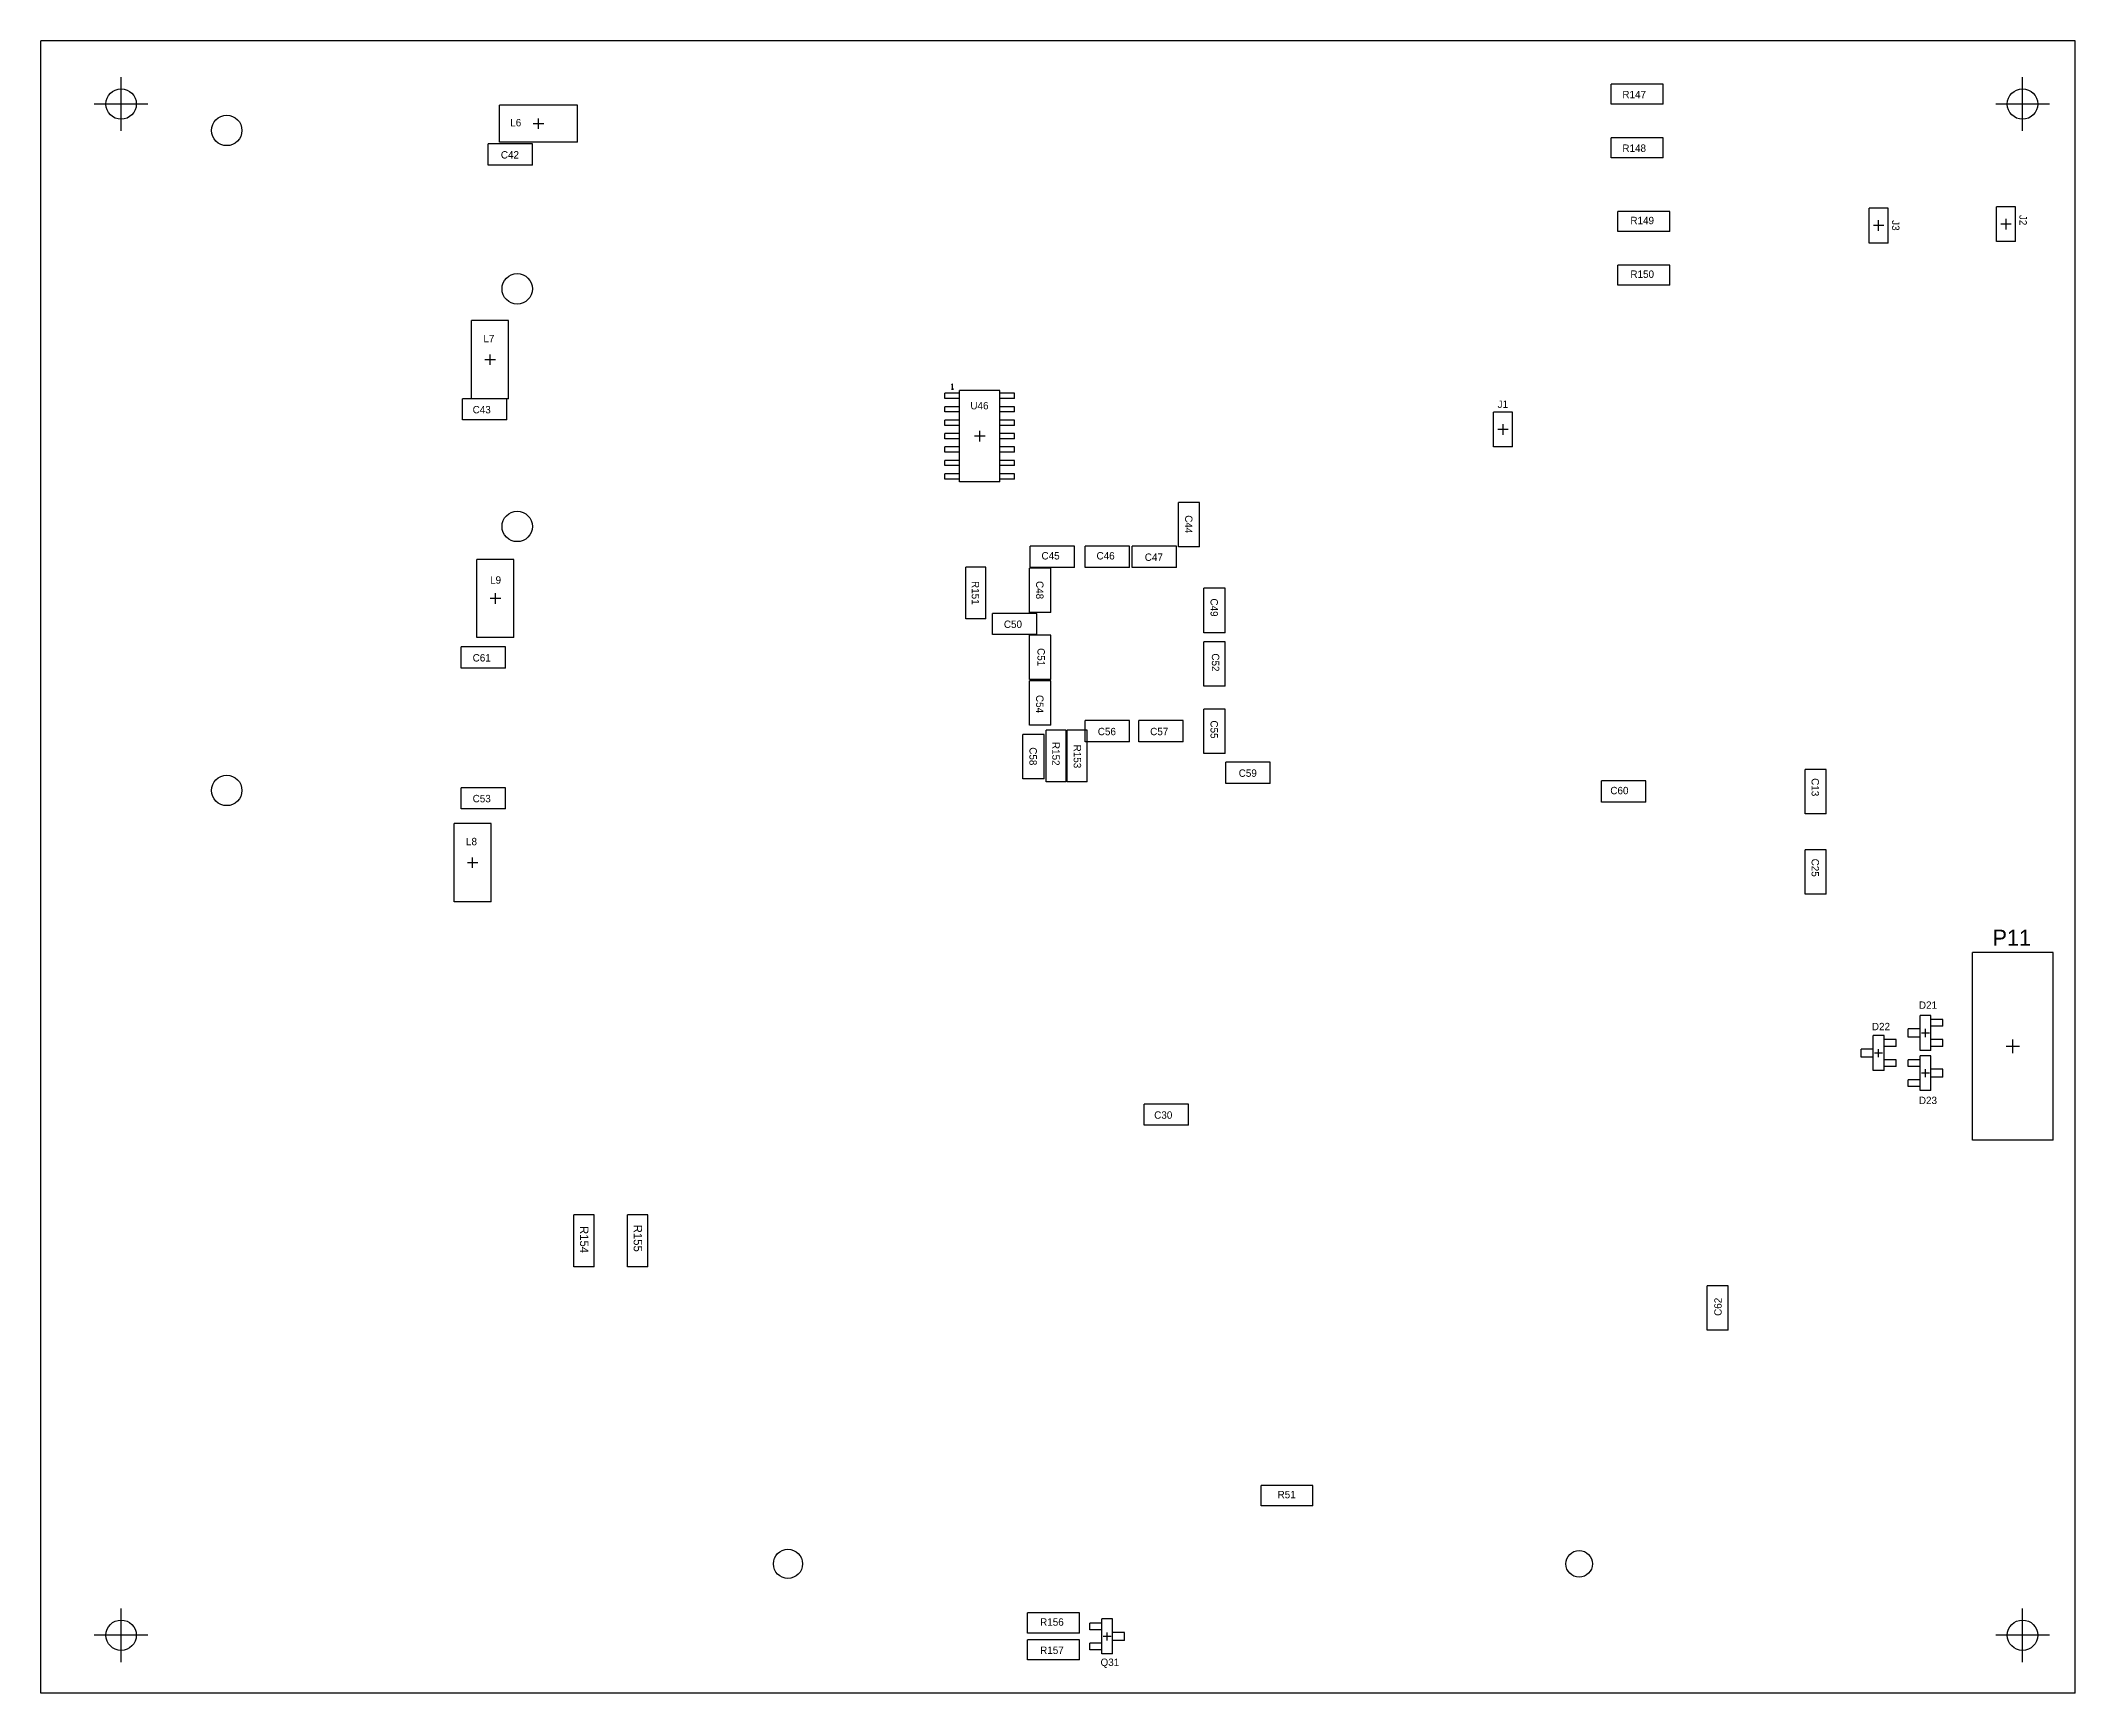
# Model space of a CAD drawing. Header units: millimetres. Extents: x 52 to 454, y 27 to 183.
# Drawn here: x 261.5 to 454.1, y 27 to 183.5 of the extents above; entities that cross this region are included whole.
import ezdxf

# ---------------------------------------------------------------- set-up
doc = ezdxf.new("R2010")
doc.units = ezdxf.units.MM
doc.layers.add('Mechanical15', color=255, linetype='Continuous')

msp = doc.modelspace()

# ---------------------------------------------------------------- texts
at = {"layer": 'Mechanical15'}
for s, height, p in [('R147', 0.7, (411.19, 178.05)), ('L6', 0.7, (305.91, 175.39)), ('R148', 0.7, (411.19, 172.97)), ('C42', 0.7, (305.02, 172.34)), ('R149', 0.7, (411.95, 166.12)), ('R150', 0.7, (411.95, 161.04)), ('L7', 0.7, (303.37, 154.94)), ('C43', 0.7, (302.35, 148.21)), ('U46', 0.7, (349.47, 148.59)), ('J1', 0.7, (399.38, 148.72)), ('C45', 0.7, (356.2, 134.37)), ('C46', 0.7, (361.41, 134.37)), ('C47', 0.7, (365.98, 134.24)), ('L9', 0.7, (304, 132.08)), ('C50', 0.7, (352.64, 127.89)), ('C61', 0.7, (302.35, 124.71)), ('C56', 0.7, (361.53, 117.73)), ('C57', 0.7, (366.49, 117.73)), ('C59', 0.7, (374.87, 113.79)), ('C53', 0.7, (302.35, 111.38)), ('C60', 0.7, (410.05, 112.14)), ('L8', 0.7, (301.72, 107.31)), ('P11', 1.524, (446.24, 97.79)), ('D21', 0.7, (439.26, 91.82)), ('D22', 0.7, (434.81, 89.79)), ('D23', 0.7, (439.26, 82.8)), ('C30', 0.7, (366.87, 81.41)), ('R51', 0.7, (378.55, 45.47)), ('R156', 0.7, (356.07, 33.4)), ('R157', 0.7, (356.07, 30.73)), ('Q31', 0.7, (361.79, 29.59))]:
    msp.add_text(s, height=height, dxfattribs=at).set_placement(p)
for s, height, rotation, p in [('J3', 0.7, 270, (436.72, 166.5)), ('J2', 0.7, 270, (448.78, 167)), ('C44', 0.7, 270, (369.79, 138.56)), ('R151', 0.7, 270, (349.6, 132.33)), ('C48', 0.7, 270, (355.69, 132.33)), ('C49', 0.7, 270, (372.2, 130.68)), ('C51', 0.7, 270, (355.82, 125.98)), ('C52', 0.7, 270, (372.33, 125.48)), ('C54', 0.7, 270, (355.69, 121.54)), ('C55', 0.7, 270, (372.2, 119.13)), ('C58', 0.7, 270, (355.06, 116.59)), ('R152', 0.7, 270, (357.22, 117.09)), ('R153', 0.7, 270, (359.25, 116.84)), ('C13', 0.7, 270, (429.1, 113.66)), ('C25', 0.7, 270, (429.1, 106.04)), ('R155', 0.8, 270, (317.59, 71.37)), ('R154', 0.8, 270, (312.51, 71.25)), ('C62', 0.7, 90, (420.59, 62.74))]:
    msp.add_text(s, height=height, rotation=rotation, dxfattribs=at).set_placement(p)

# ---------------------------------------------------------------- linework, layer by layer
at = {"layer": 'Mechanical15'}
for p, q in [((454.07, 183.5), (261.46, 183.5)), ((261.46, 27), (261.46, 183.5)), ((454.07, 27), (454.07, 183.5)), ((269.07, 174.96), (269.07, 180.04)), ((410.14, 177.48), (410.14, 179.39)), ((415.04, 179.39), (410.14, 179.39)), ((415.04, 177.48), (415.04, 179.39)), ((449.07, 174.96), (449.07, 180.04)), ((271.61, 177.5), (266.53, 177.5)), ((312.28, 177.39), (304.88, 177.39)), ((304.88, 173.89), (304.88, 177.39)), ((312.28, 173.89), (312.28, 177.39)), ((415.04, 177.48), (410.14, 177.48)), ((451.61, 177.5), (446.53, 177.5)), ((309.08, 175.64), (308.08, 175.64)), ((308.58, 175.14), (308.58, 176.14)), ((303.81, 171.72), (303.81, 173.72)), ((308.01, 173.72), (303.81, 173.72)), ((312.28, 173.89), (304.88, 173.89)), ((308.01, 171.72), (308.01, 173.72)), ((410.14, 172.4), (410.14, 174.31)), ((415.04, 174.31), (410.14, 174.31)), ((415.04, 172.4), (415.04, 174.31)), ((308.01, 171.72), (303.81, 171.72)), ((415.04, 172.4), (410.14, 172.4)), ((436.35, 167.64), (434.55, 167.64)), ((434.55, 164.34), (434.55, 167.64)), ((436.35, 164.34), (436.35, 167.64)), ((448.41, 167.77), (446.61, 167.77)), ((446.61, 164.47), (446.61, 167.77)), ((448.41, 164.47), (448.41, 167.77)), ((415.67, 167.32), (410.77, 167.32)), ((410.77, 165.42), (410.77, 167.32)), ((415.67, 165.42), (415.67, 167.32)), ((435.95, 165.99), (434.95, 165.99)), ((435.45, 165.49), (435.45, 166.49)), ((448.01, 166.12), (447.01, 166.12)), ((447.51, 165.62), (447.51, 166.62)), ((415.67, 165.42), (410.77, 165.42)), ((436.35, 164.34), (434.55, 164.34)), ((448.41, 164.47), (446.61, 164.47)), ((415.67, 162.24), (410.77, 162.24)), ((410.77, 160.34), (410.77, 162.24)), ((415.67, 160.34), (415.67, 162.24)), ((415.67, 160.34), (410.77, 160.34)), ((302.25, 149.59), (302.25, 156.99)), ((305.75, 156.99), (302.25, 156.99)), ((305.75, 149.59), (305.75, 156.99)), ((304.5, 153.29), (303.5, 153.29)), ((304, 152.79), (304, 153.79)), ((347.77, 150.99), (347.69, 150.91)), ((347.69, 150.5), (347.86, 150.5)), ((347.77, 150.5), (347.77, 150.99)), ((347.86, 150.5), (347.77, 150.5)), ((352.26, 150.37), (348.45, 150.37)), ((348.45, 141.73), (348.45, 150.37)), ((352.26, 141.73), (352.26, 150.37)), ((305.6, 149.59), (301.4, 149.59)), ((301.4, 147.59), (301.4, 149.59)), ((305.75, 149.59), (302.25, 149.59)), ((305.6, 147.59), (305.6, 149.59)), ((348.45, 150.11), (347.06, 150.11)), ((347.06, 149.61), (347.06, 150.11)), ((348.45, 149.61), (347.06, 149.61)), ((347.06, 148.34), (347.06, 148.84)), ((348.45, 148.84), (347.06, 148.84)), ((348.45, 148.34), (347.06, 148.34)), ((353.66, 150.11), (352.26, 150.11)), ((353.66, 149.61), (352.26, 149.61)), ((353.66, 148.84), (352.26, 148.84)), ((353.66, 148.34), (352.26, 148.34)), ((353.66, 149.61), (353.66, 150.11)), ((353.66, 148.34), (353.66, 148.84)), ((400.79, 148.33), (398.99, 148.33)), ((398.99, 145.04), (398.99, 148.33)), ((400.79, 145.04), (400.79, 148.33)), ((305.6, 147.59), (301.4, 147.59)), ((347.06, 147.07), (347.06, 147.57)), ((348.45, 147.57), (347.06, 147.57)), ((348.45, 147.07), (347.06, 147.07)), ((350.36, 145.55), (350.36, 146.55)), ((353.66, 147.57), (352.26, 147.57)), ((353.66, 147.07), (352.26, 147.07)), ((353.66, 147.07), (353.66, 147.57)), ((400.39, 146.68), (399.39, 146.68)), ((399.89, 146.19), (399.89, 147.18)), ((347.06, 145.8), (347.06, 146.3)), ((348.45, 146.3), (347.06, 146.3)), ((348.45, 145.8), (347.06, 145.8)), ((348.45, 145.03), (347.06, 145.03)), ((347.06, 144.53), (347.06, 145.03)), ((348.45, 144.53), (347.06, 144.53)), ((350.86, 146.05), (349.86, 146.05)), ((353.66, 146.3), (352.26, 146.3)), ((353.66, 145.8), (352.26, 145.8)), ((353.66, 145.03), (352.26, 145.03)), ((353.66, 144.53), (352.26, 144.53)), ((353.66, 145.8), (353.66, 146.3)), ((353.66, 144.53), (353.66, 145.03)), ((400.79, 145.04), (398.99, 145.04)), ((348.45, 143.76), (347.06, 143.76)), ((347.06, 143.26), (347.06, 143.76)), ((348.45, 143.26), (347.06, 143.26)), ((353.66, 143.76), (352.26, 143.76)), ((353.66, 143.26), (352.26, 143.26)), ((353.66, 143.26), (353.66, 143.76)), ((347.06, 141.99), (347.06, 142.49)), ((348.45, 142.49), (347.06, 142.49)), ((348.45, 141.99), (347.06, 141.99)), ((352.26, 141.73), (348.45, 141.73)), ((353.66, 142.49), (352.26, 142.49)), ((353.66, 141.99), (352.26, 141.99)), ((353.66, 141.99), (353.66, 142.49)), ((371.17, 139.77), (369.17, 139.77)), ((369.17, 135.57), (369.17, 139.77)), ((371.17, 135.57), (371.17, 139.77)), ((355.12, 133.62), (355.12, 135.62)), ((359.32, 135.62), (355.12, 135.62)), ((359.32, 133.62), (359.32, 135.62)), ((364.52, 135.62), (360.32, 135.62)), ((360.32, 133.62), (360.32, 135.62)), ((364.52, 133.62), (364.52, 135.62)), ((364.77, 133.62), (364.77, 135.62)), ((368.97, 135.62), (364.77, 135.62)), ((368.97, 133.62), (368.97, 135.62)), ((371.17, 135.57), (369.17, 135.57)), ((302.76, 126.98), (302.76, 134.38)), ((306.26, 134.38), (302.76, 134.38)), ((306.26, 126.98), (306.26, 134.38)), ((350.93, 133.64), (349.03, 133.64)), ((349.03, 128.74), (349.03, 133.64)), ((350.93, 128.74), (350.93, 133.64)), ((355.07, 129.35), (355.07, 133.55)), ((357.07, 133.55), (355.07, 133.55)), ((359.32, 133.62), (355.12, 133.62)), ((357.07, 129.35), (357.07, 133.55)), ((364.52, 133.62), (360.32, 133.62)), ((368.97, 133.62), (364.77, 133.62)), ((304.51, 130.18), (304.51, 131.18)), ((371.58, 127.44), (371.58, 131.64)), ((373.58, 131.64), (371.58, 131.64)), ((373.58, 127.44), (373.58, 131.64)), ((305.01, 130.68), (304.01, 130.68)), ((355.76, 129.27), (351.56, 129.27)), ((351.56, 127.27), (351.56, 129.27)), ((357.07, 129.35), (355.07, 129.35)), ((355.76, 127.27), (355.76, 129.27)), ((350.93, 128.74), (349.03, 128.74)), ((355.76, 127.27), (351.56, 127.27)), ((357.07, 127.19), (355.07, 127.19)), ((355.07, 122.99), (355.07, 127.19)), ((357.07, 122.99), (357.07, 127.19)), ((373.58, 127.44), (371.58, 127.44)), ((305.47, 126.1), (301.27, 126.1)), ((301.27, 124.09), (301.27, 126.1)), ((306.26, 126.98), (302.76, 126.98)), ((305.47, 124.09), (305.47, 126.1)), ((373.58, 126.56), (371.58, 126.56)), ((371.58, 122.36), (371.58, 126.56)), ((373.58, 122.36), (373.58, 126.56)), ((305.47, 124.09), (301.27, 124.09)), ((357.07, 122.99), (355.07, 122.99)), ((357.07, 122.88), (355.07, 122.88)), ((355.07, 118.68), (355.07, 122.88)), ((357.07, 118.68), (357.07, 122.88)), ((373.58, 122.36), (371.58, 122.36)), ((373.58, 120.21), (371.58, 120.21)), ((371.58, 116.01), (371.58, 120.21)), ((373.58, 116.01), (373.58, 120.21)), ((354.44, 113.6), (354.44, 117.8)), ((356.44, 117.8), (354.44, 117.8)), ((357.07, 118.68), (355.07, 118.68)), ((356.44, 113.6), (356.44, 117.8)), ((356.63, 113.32), (356.63, 118.22)), ((358.53, 118.22), (356.63, 118.22)), ((358.53, 113.32), (358.53, 118.22)), ((360.53, 118.22), (358.63, 118.22)), ((358.63, 113.32), (358.63, 118.22)), ((360.32, 117.11), (360.32, 119.11)), ((364.52, 119.11), (360.32, 119.11)), ((360.53, 113.32), (360.53, 118.22)), ((364.52, 117.11), (364.52, 119.11)), ((369.6, 119.11), (365.4, 119.11)), ((365.4, 117.11), (365.4, 119.11)), ((369.6, 117.11), (369.6, 119.11)), ((364.52, 117.11), (360.32, 117.11)), ((369.6, 117.11), (365.4, 117.11)), ((373.58, 116.01), (371.58, 116.01)), ((377.86, 115.17), (373.66, 115.17)), ((373.66, 113.17), (373.66, 115.17)), ((377.86, 113.17), (377.86, 115.17)), ((430.48, 114.49), (428.48, 114.49)), ((428.48, 110.29), (428.48, 114.49)), ((430.48, 110.29), (430.48, 114.49)), ((301.27, 110.76), (301.27, 112.76)), ((305.47, 112.76), (301.27, 112.76)), ((305.47, 110.76), (305.47, 112.76)), ((356.44, 113.6), (354.44, 113.6)), ((358.53, 113.32), (356.63, 113.32)), ((360.53, 113.32), (358.63, 113.32)), ((377.86, 113.17), (373.66, 113.17)), ((413.42, 113.4), (409.22, 113.4)), ((409.22, 111.39), (409.22, 113.4)), ((413.42, 111.39), (413.42, 113.4)), ((305.47, 110.76), (301.27, 110.76)), ((413.42, 111.39), (409.22, 111.39)), ((430.48, 110.29), (428.48, 110.29)), ((300.6, 101.96), (300.6, 109.36)), ((304.1, 109.36), (300.6, 109.36)), ((304.1, 101.96), (304.1, 109.36)), ((302.35, 105.16), (302.35, 106.16)), ((428.48, 102.68), (428.48, 106.88)), ((430.48, 106.88), (428.48, 106.88)), ((430.48, 102.68), (430.48, 106.88)), ((302.85, 105.66), (301.85, 105.66)), ((430.48, 102.68), (428.48, 102.68)), ((304.1, 101.96), (300.6, 101.96)), ((451.96, 97.15), (444.34, 97.15)), ((444.34, 79.37), (444.34, 97.15)), ((451.96, 79.37), (451.96, 97.15)), ((440.4, 91.19), (439.39, 91.19)), ((439.39, 87.88), (439.39, 91.19)), ((440.4, 87.88), (440.4, 91.19)), ((441.54, 90.8), (440.4, 90.8)), ((441.54, 90.17), (441.54, 90.8)), ((435.96, 89.28), (434.94, 89.28)), ((434.94, 85.98), (434.94, 89.28)), ((435.96, 85.98), (435.96, 89.28)), ((437.1, 88.9), (435.96, 88.9)), ((437.1, 88.26), (437.1, 88.9)), ((438.24, 89.15), (438.24, 89.92)), ((439.39, 89.92), (438.24, 89.92)), ((439.39, 89.15), (438.24, 89.15)), ((440.27, 89.53), (439.51, 89.53)), ((439.89, 89.15), (439.89, 89.92)), ((441.54, 90.17), (440.4, 90.17)), ((441.54, 88.9), (440.4, 88.9)), ((441.54, 88.26), (441.54, 88.9)), ((448.15, 87.63), (448.15, 88.9)), ((433.8, 87.25), (433.8, 88.01)), ((434.94, 88.01), (433.8, 88.01)), ((434.94, 87.25), (433.8, 87.25)), ((435.83, 87.63), (435.07, 87.63)), ((435.45, 87.25), (435.45, 88.01)), ((437.1, 88.26), (435.96, 88.26)), ((437.1, 86.99), (435.96, 86.99)), ((437.1, 86.36), (437.1, 86.99)), ((438.24, 86.36), (438.24, 86.99)), ((439.39, 86.99), (438.24, 86.99)), ((440.4, 87.88), (439.39, 87.88)), ((439.39, 84.07), (439.39, 87.38)), ((440.4, 87.38), (439.39, 87.38)), ((441.54, 88.26), (440.4, 88.26)), ((440.4, 84.07), (440.4, 87.38)), ((448.78, 88.26), (447.51, 88.26)), ((435.96, 85.98), (434.94, 85.98)), ((437.1, 86.36), (435.96, 86.36)), ((439.39, 86.36), (438.24, 86.36)), ((438.24, 84.45), (438.24, 85.09)), ((439.39, 85.09), (438.24, 85.09)), ((440.27, 85.72), (439.51, 85.72)), ((439.89, 85.34), (439.89, 86.11)), ((441.54, 86.11), (440.4, 86.11)), ((441.54, 85.34), (440.4, 85.34)), ((441.54, 85.34), (441.54, 86.11)), ((439.39, 84.45), (438.24, 84.45)), ((440.4, 84.07), (439.39, 84.07)), ((365.91, 80.79), (365.91, 82.79)), ((370.11, 82.79), (365.91, 82.79)), ((370.11, 80.79), (370.11, 82.79)), ((370.11, 80.79), (365.91, 80.79)), ((451.96, 79.37), (444.34, 79.37)), ((313.84, 72.3), (311.94, 72.3)), ((311.94, 67.4), (311.94, 72.3)), ((313.84, 67.4), (313.84, 72.3)), ((317.02, 67.4), (317.02, 72.3)), ((318.92, 72.3), (317.02, 72.3)), ((318.92, 67.4), (318.92, 72.3)), ((313.84, 67.4), (311.94, 67.4)), ((318.92, 67.4), (317.02, 67.4)), ((419.21, 61.4), (419.21, 65.6)), ((421.21, 65.6), (419.21, 65.6)), ((421.21, 61.4), (421.21, 65.6)), ((421.21, 61.4), (419.21, 61.4)), ((376.99, 44.77), (376.99, 46.67)), ((381.89, 46.67), (376.99, 46.67)), ((381.89, 44.77), (381.89, 46.67)), ((381.89, 44.77), (376.99, 44.77)), ((269.07, 29.96), (269.07, 35.04)), ((449.07, 29.96), (449.07, 35.04)), ((359.79, 34.61), (354.89, 34.61)), ((354.89, 32.7), (354.89, 34.61)), ((359.79, 32.7), (359.79, 34.61)), ((361.92, 33.65), (360.77, 33.65)), ((360.77, 33.02), (360.77, 33.65)), ((361.92, 33.02), (360.77, 33.02)), ((362.93, 34.04), (361.92, 34.04)), ((361.92, 30.73), (361.92, 34.04)), ((362.42, 32), (362.42, 32.77)), ((362.93, 30.73), (362.93, 34.04)), ((364.07, 32.77), (362.93, 32.77)), ((364.07, 32), (364.07, 32.77)), ((271.61, 32.5), (266.53, 32.5)), ((359.79, 32.7), (354.89, 32.7)), ((359.79, 32.07), (354.89, 32.07)), ((354.89, 30.16), (354.89, 32.07)), ((359.79, 30.16), (359.79, 32.07)), ((361.92, 31.75), (360.77, 31.75)), ((360.77, 31.11), (360.77, 31.75)), ((361.92, 31.11), (360.77, 31.11)), ((362.8, 32.38), (362.04, 32.38)), ((364.07, 32), (362.93, 32)), ((451.61, 32.5), (446.53, 32.5)), ((359.79, 30.16), (354.89, 30.16)), ((362.93, 30.73), (361.92, 30.73)), ((454.07, 27), (261.46, 27))]:
    msp.add_line(p, q, dxfattribs=at)
for centre, radius in [((269.07, 177.5), 1.44), ((449.07, 177.5), 1.44), ((279.07, 175), 1.44), ((306.57, 160), 1.44), ((306.57, 137.5), 1.44), ((279.07, 112.5), 1.44), ((332.2, 39.26), 1.38), ((407.1, 39.26), 1.26), ((269.07, 32.5), 1.44), ((449.07, 32.5), 1.44)]:
    msp.add_circle(centre, radius, dxfattribs=at)

msp.set_redraw_order([(e.dxf.handle, doc.entitydb.next_handle()) for e in msp.query("TEXT MTEXT ATTDEF DIMENSION ARC_DIMENSION")])  # texts and dimensions are drawn at this point

doc.saveas('drawing.dxf')
